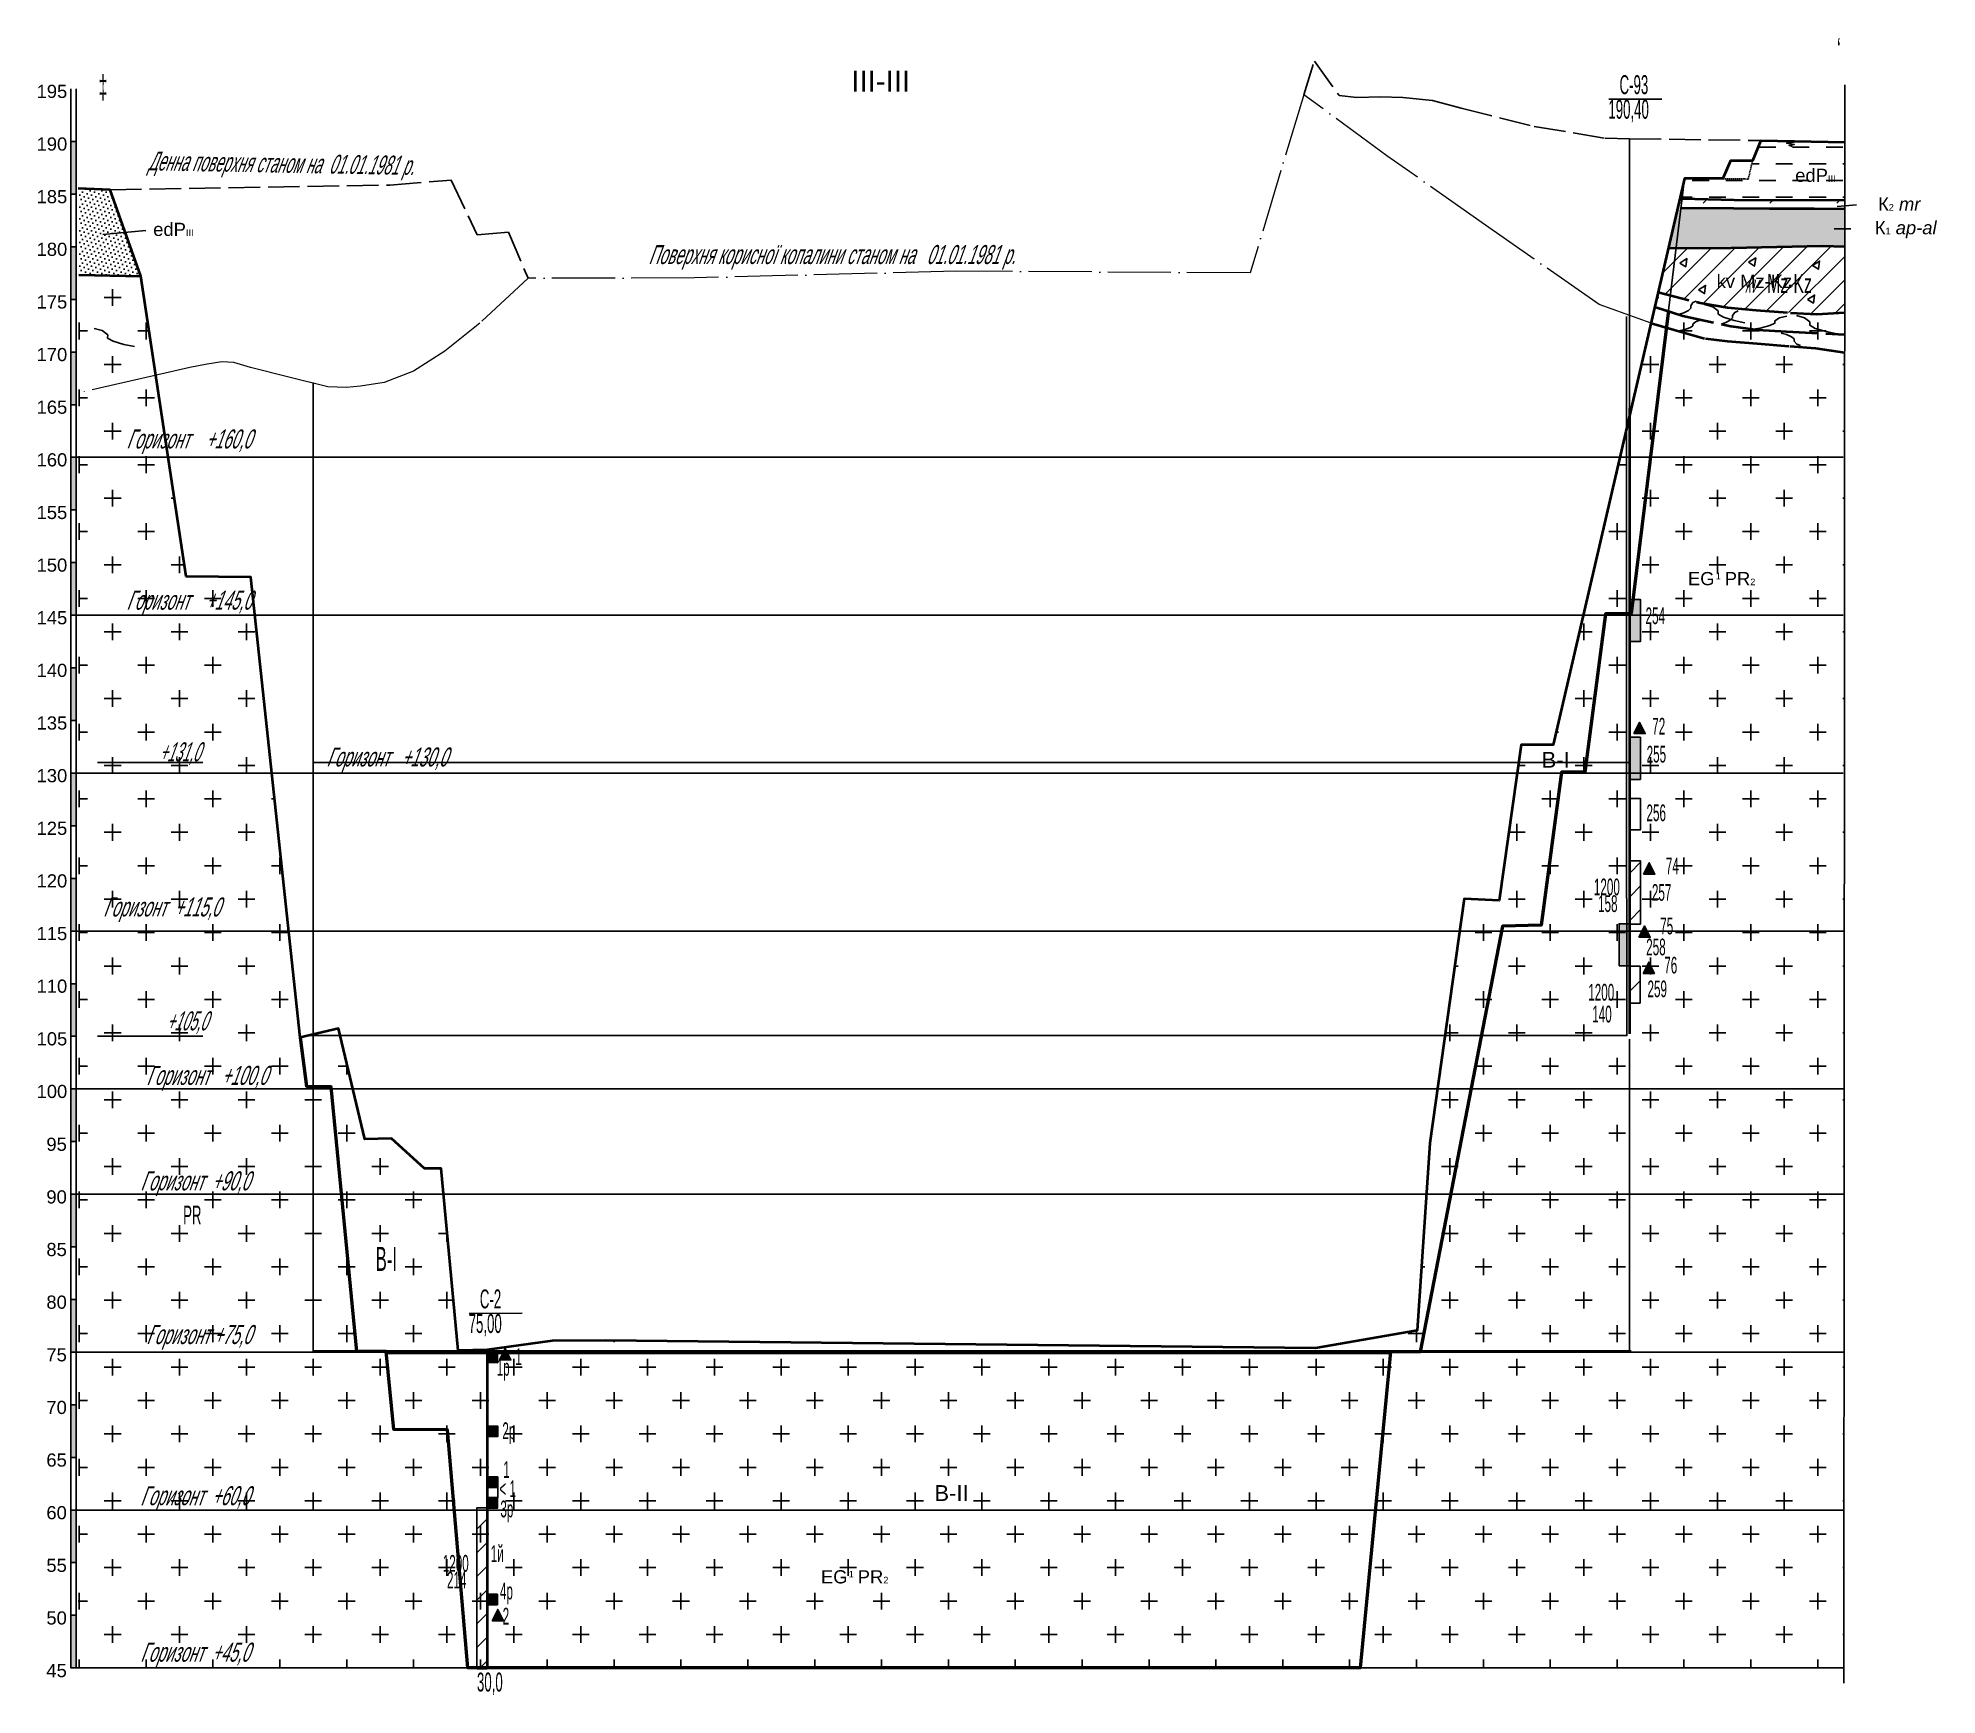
# Model space of a CAD drawing. Header units: millimetres. Extents: x 22962 to 25865, y 7703 to 10550.
# Drawn here: x 22962 to 23683, y 8410 to 9039 of the extents above; entities that cross this region are included whole.
import ezdxf

# ---------------------------------------------------------------- set-up
doc = ezdxf.new("R2010")
doc.units = ezdxf.units.MM
for name, pattern in [('ACAD_ISO02W100', [15, 12, -3]), ('ACAD_ISO04W100', [30, 24, -3, 0, -3]), ('DASHED', [0.75, 0.5, -0.25])]:
    doc.linetypes.add(name, pattern=pattern)
doc.styles.get("Standard").update_dxf_attribs({"font": 'arial.ttf'})

msp = doc.modelspace()

# ---------------------------------------------------------------- texts
at = {"color": 7}
for s, height, width, p in [('‘', 8.73, 0.5, (23645.26, 9030.72)), ('‡', 8.73, 0.5, (22984.85, 9016.54)), ('C-93', 7.204, 0.5, (23562.62, 9018.11)), ('190,40', 7.204, 0.5, (23558.37, 9008.77)), ('Mz-Kz', 7.144, 0.6, (23618.7, 8942.57)), ('254', 6.351, 0.5, (23572.49, 8816.71)), ('72', 6.352, 0.5, (23575.04, 8774.76)), ('255', 6.351, 0.5, (23572.9, 8764.14)), ('256', 6.351, 0.5, (23572.85, 8741.84)), ('74', 6.352, 0.5, (23580.21, 8721.67)), ('1200', 6.352, 0.5, (23552.87, 8713.68)), ('257', 6.351, 0.5, (23574.9, 8711.58)), ('158', 6.352, 0.5, (23554.45, 8707.33)), ('75', 6.351, 0.5, (23578.05, 8698.84)), ('258', 6.351, 0.5, (23572.74, 8690.87)), ('76', 6.351, 0.5, (23579.6, 8683.97)), ('1200', 6.352, 0.5, (23550.73, 8673.65)), ('259', 6.351, 0.5, (23573.23, 8674.94)), ('140', 6.352, 0.5, (23552.24, 8665.38)), ('PR', 7.144, 0.5, (23016.98, 8588.6)), ('B-I', 9.128, 0.5, (23090.07, 8570.96)), ('C-2', 7.204, 0.5, (23129.67, 8556.71)), ('75,00', 7.204, 0.5, (23125.41, 8547.37)), ('1', 6.35, 0.5, (23143.13, 8535.14)), ('1p', 6.351, 0.5, (23136.05, 8531.13)), ('2p', 6.351, 0.5, (23138.22, 8507.06)), ('1', 6.35, 0.5, (23138.56, 8492.27)), ('< 1', 6.351, 0.5, (23137.1, 8485.03)), ('3p', 6.351, 0.5, (23137.47, 8477.32)), ('1200', 6.351, 0.5, (23115.58, 8456.65)), ('1й', 6.351, 0.5, (23133.77, 8460.33)), ('214', 6.351, 0.5, (23117.17, 8450.3)), ('4p', 6.351, 0.5, (23137.3, 8446.13)), ('2', 6.35, 0.5, (23138.35, 8436.59)), ('30,0', 7.204, 0.5, (23128.58, 8411.13))]:
    msp.add_text(s, height=height, dxfattribs=dict(at, width=width)).set_placement(p)
at = {"color": 7, "oblique": 20, "width": 0.52381}
msp.add_text('Денна поверхня станом на  01.01.1981 р.', height=7.204, rotation=359, dxfattribs=at).set_placement((23003.53, 8989.15))
at = {"color": 7, "oblique": 20}
for s, height, width, p in [('Поверхня корисної копалини станом на   01.01.1981 р.', 7.2041, 0.546296, (23193.7, 8953.56)), ('kv', 6.316, 0.5, (23610.1, 8942.71)), ('Горизонт    +160,0', 7.204, 0.558824, (22995.4, 8883.48)), ('Горизонт    +145,0', 7.204, 0.558824, (22995.4, 8822.22)), ('+131,0', 7.204, 0.5, (23007.83, 8764.59)), ('Горизонт   +130,0', 7.204, 0.558824, (23071.35, 8762.63)), ('Горизонт  +115,0', 7.204, 0.558824, (22986.59, 8705.65)), ('+105,0', 7.204, 0.5, (23010.6, 8662.36)), ('Горизонт   +100,0', 7.204, 0.558824, (23003.01, 8641.65)), ('Горизонт  +90,0', 7.204, 0.5625, (23000.7, 8601.57)), ('Горизонт +75,0', 7.204, 0.5625, (23002.95, 8543.17)), ('Горизонт  +60,0', 7.204, 0.5625, (23000.66, 8481.93)), ('Горизонт  +45,0', 7.204, 0.5625, (23000.66, 8422.47))]:
    msp.add_text(s, height=height, dxfattribs=dict(at, width=width)).set_placement(p)
at = {"attachment_point": 1}
for s, width, insert, char_height in [('ІІІ-ІІІ', 37.4737, (23270.78, 9027.06), 8), ('195', 6.8821, (22961.29, 9021.65), 5), ('190', 6.8821, (22961.29, 9001.65), 5), ('185', 6.8821, (22961.29, 8981.65), 5), ('180', 6.8821, (22961.29, 8961.65), 5), ('175', 6.8821, (22961.29, 8941.65), 5), ('170', 6.8821, (22961.29, 8921.65), 5), ('165', 6.8821, (22961.29, 8901.65), 5), ('160', 6.8821, (22961.29, 8881.65), 5), ('155', 6.8821, (22961.29, 8861.65), 5), ('150', 6.8821, (22961.29, 8841.65), 5), ('145', 6.8821, (22961.29, 8821.65), 5), ('140', 6.8821, (22961.29, 8801.65), 5), ('135', 6.8821, (22961.29, 8781.65), 5), ('{\\H2x;В-І}', 15.5933, (23533.01, 8768.17), 3), ('130', 6.8821, (22961.29, 8761.65), 5), ('125', 6.8821, (22961.29, 8741.65), 5), ('120', 6.8821, (22961.29, 8721.65), 5), ('115', 6.8821, (22961.29, 8701.65), 5), ('110', 6.8821, (22961.29, 8681.65), 5), ('105', 6.8821, (22961.29, 8661.65), 5), ('100', 6.8821, (22961.29, 8641.65), 5), ('95', 6.8821, (22965.01, 8621.58), 5), ('90', 6.8821, (22965.01, 8601.58), 5), ('85', 6.8821, (22965.01, 8581.58), 5), ('80', 6.8821, (22965.01, 8561.58), 5), ('75', 6.8821, (22965.01, 8541.58), 5), ('70', 6.8821, (22965.01, 8521.58), 5), ('65', 6.8821, (22965.01, 8501.58), 5), ('{\\H2x;В-ІІ}', 15.5933, (23302.34, 8489.54), 3), ('60', 6.8821, (22965.01, 8481.58), 5), ('55', 6.8821, (22965.01, 8461.58), 5), ('50', 6.8821, (22965.01, 8441.58), 5), ('45', 6.8821, (22965.01, 8421.58), 5)]:
    msp.add_mtext_dynamic_manual_height_columns(s, width=width, gutter_width=12.5, heights=[0], dxfattribs=dict(at, insert=insert, char_height=char_height))
at = {"lineweight": 20, "char_height": 2.5, "attachment_point": 1}
for s, width, insert in [('{\\H2x;edP}III', 12.4129, (23629.35, 8989.77)), ('{\\H2x;К}2  {\\fArial|b0|i1|c204|p34;\\H2x;mr}', 37.5452, (23660.81, 8978.84)), ('{\\H2x;edP}III', 12.4129, (23005.59, 8969.22)), ('{\\H2x;К}1  {\\fArial|b0|i1|c204|p34;\\H2x;ap-al}', 37.5452, (23659.58, 8969.84)), ('{\\H2x;kv Mz-Kz}', 37.5452, (23599.5, 8949.47)), ('{\\H2x;EG  PR}2', 37.5452, (23588.6, 8836.52)), ('1', 11.4872, (23599.18, 8836.27)), ('{\\H2x;EG  PR}2', 37.5452, (23259.25, 8457.22)), ('1', 11.4872, (23269.83, 8456.96))]:
    msp.add_mtext_dynamic_manual_height_columns(s, width=width, gutter_width=12.5, heights=[0], dxfattribs=dict(at, insert=insert))

# ---------------------------------------------------------------- hatches: boundary and pattern name
h = msp.add_hatch(color=256)
h.dxf.hatch_style = 1
h.paths.add_polyline_path([(22976.32, 8980.1), (22974.32, 8980.1), (22974.32, 9000.1), (22976.32, 9000.1)])
h = msp.add_hatch()
h.set_pattern_fill('DASH', scale=2)
h.paths.add_polyline_path([(23585.55, 8978.4), (23586.38, 8978.4), (23648.08, 8977.83), (23648.16, 8999.85), (23616.33, 9000.47), (23613.13, 8992.76), (23611.52, 8985.85), (23601.86, 8985.99), (23587.31, 8986)])
h = msp.add_hatch()
h.set_pattern_fill('DOTS', angle=45)
h.paths.add_polyline_path([(22977.28, 8949.42), (23000.88, 8948.9), (22989.21, 8981.73), (22977.14, 8982.31)])
h = msp.add_hatch(color=93)
h.dxf.hatch_style = 1
h.paths.add_polyline_path([(23584.75, 8974.95), (23586.03, 8974.94), (23648.15, 8974.52), (23648.14, 8960.18), (23639.69, 8960.42), (23605.03, 8959.65), (23581.62, 8959.53), (23581.17, 8959.53)])
h = msp.add_hatch()
h.set_pattern_fill('FLEX', scale=2)
h.paths.add_polyline_path([(23585.55, 8978.4), (23586.38, 8978.4), (23648.08, 8977.83), (23648.15, 8974.52), (23586.03, 8974.94), (23584.75, 8974.95)])
h = msp.add_hatch(color=256)
h.dxf.hatch_style = 1
h.paths.add_polyline_path([(22976.32, 8940.1), (22974.32, 8940.1), (22974.32, 8960.1), (22976.32, 8960.1)])
h = msp.add_hatch()
h.set_pattern_fill('ANSI31', color=34, scale=2)
h.paths.add_polyline_path([(23648.14, 8960.18), (23648.12, 8935.08), (23637.5, 8934.51), (23627.58, 8935.05), (23614.48, 8935.99), (23603.64, 8937.06), (23593.19, 8938.79), (23577.3, 8942.83), (23581.17, 8959.53), (23581.62, 8959.53), (23605.03, 8959.65), (23639.69, 8960.42)])
h = msp.add_hatch()
h.set_pattern_fill('CROSS', scale=2)
h.paths.add_polyline_path([(23577.26, 8942.84), (23593.19, 8938.79), (23603.64, 8937.06), (23627.58, 8935.05), (23637.5, 8934.51), (23648.12, 8935.08), (23648.12, 8420.1), (22977.14, 8420.18), (22977.28, 8949.42), (23000.88, 8948.9), (23018.12, 8834.86), (23042.73, 8834.58), (23061.37, 8659.67), (23075.92, 8663.14), (23085.99, 8620.98), (23096.17, 8621.24), (23108.89, 8609.93), (23114.87, 8610.5), (23121.46, 8540.69), (23132.44, 8540.95), (23157.13, 8544.38), (23447.16, 8541.54), (23485.68, 8548.3), (23490.53, 8619.53), (23503.65, 8712.28), (23516.88, 8711.74), (23525.26, 8770.88), (23537.4, 8770.88)])
h = msp.add_hatch(color=256)
h.dxf.hatch_style = 1
h.paths.add_polyline_path([(22976.32, 8900.1), (22974.32, 8900.1), (22974.32, 8920.1), (22976.32, 8920.1)])
h = msp.add_hatch(color=256)
h.dxf.hatch_style = 1
h.paths.add_polyline_path([(22976.32, 8860.1), (22974.32, 8860.1), (22974.32, 8880.1), (22976.32, 8880.1)])
h = msp.add_hatch(color=256)
h.dxf.hatch_style = 1
h.paths.add_polyline_path([(22976.32, 8820.1), (22974.32, 8820.1), (22974.32, 8840.1), (22976.32, 8840.1)])
h = msp.add_hatch(color=7)
h.dxf.hatch_style = 1
h.paths.add_polyline_path([(23566.54, 8810.1), (23570.54, 8810.1), (23570.54, 8826.1), (23566.54, 8826.1)])
h = msp.add_hatch(color=256)
h.dxf.hatch_style = 1
h.paths.add_polyline_path([(22976.32, 8780.1), (22974.32, 8780.1), (22974.32, 8800.1), (22976.32, 8800.1)])
h = msp.add_hatch(color=7)
h.dxf.hatch_style = 1
h.paths.add_polyline_path([(23568.07, 8775.11), (23572.39, 8775.11), (23570.23, 8779.39)])
h = msp.add_hatch(color=7)
h.dxf.hatch_style = 1
h.paths.add_polyline_path([(23566.57, 8757.71), (23570.57, 8757.71), (23570.57, 8773.71), (23566.57, 8773.71)])
h = msp.add_hatch(color=256)
h.dxf.hatch_style = 1
h.paths.add_polyline_path([(22976.32, 8740.1), (22974.32, 8740.1), (22974.32, 8760.1), (22976.32, 8760.1)])
h = msp.add_hatch()
h.set_pattern_fill('ANSI31', color=256, scale=2)
h.paths.add_polyline_path([(23566.59, 8702.76), (23570.59, 8702.76), (23570.59, 8726.76), (23566.59, 8726.76)])
h = msp.add_hatch(color=7)
h.dxf.hatch_style = 1
h.paths.add_polyline_path([(23571.71, 8721.76), (23576.04, 8721.76), (23573.88, 8726.05)])
h = msp.add_hatch(color=256)
h.dxf.hatch_style = 1
h.paths.add_polyline_path([(22976.32, 8700.1), (22974.32, 8700.1), (22974.32, 8720.1), (22976.32, 8720.1)])
h = msp.add_hatch(color=7)
h.dxf.hatch_style = 1
h.paths.add_polyline_path([(23562.41, 8686.84), (23566.41, 8686.84), (23566.41, 8702.84), (23562.41, 8702.84)])
h = msp.add_hatch(color=7)
h.dxf.hatch_style = 1
h.paths.add_polyline_path([(23569.99, 8697.76), (23574.31, 8697.76), (23572.15, 8702.05)])
h = msp.add_hatch()
h.set_pattern_fill('ANSI31', color=256, scale=2)
h.paths.add_polyline_path([(23566.44, 8672.75), (23570.44, 8672.75), (23570.44, 8686.75), (23566.44, 8686.75)])
h = msp.add_hatch(color=7)
h.dxf.hatch_style = 1
h.paths.add_polyline_path([(23571.56, 8684.01), (23575.89, 8684.01), (23573.73, 8688.29)])
h = msp.add_hatch(color=256)
h.dxf.hatch_style = 1
h.paths.add_polyline_path([(22976.32, 8660.1), (22974.32, 8660.1), (22974.32, 8680.1), (22976.32, 8680.1)])
h = msp.add_hatch(color=256)
h.dxf.hatch_style = 1
h.paths.add_polyline_path([(22976.32, 8620.1), (22974.32, 8620.1), (22974.32, 8640.1), (22976.32, 8640.1)])
h = msp.add_hatch(color=256)
h.dxf.hatch_style = 1
h.paths.add_polyline_path([(22976.32, 8580.1), (22974.32, 8580.1), (22974.32, 8600.1), (22976.32, 8600.1)])
h = msp.add_hatch(color=256)
h.dxf.hatch_style = 1
h.paths.add_polyline_path([(22976.32, 8540.1), (22974.32, 8540.1), (22974.32, 8560.1), (22976.32, 8560.1)])
h = msp.add_hatch(color=7)
h.dxf.hatch_style = 1
h.paths.add_polyline_path([(23137.15, 8537.15), (23141.48, 8537.15), (23139.31, 8541.43)])
h = msp.add_hatch(color=7)
h.dxf.hatch_style = 1
h.paths.add_polyline_path([(23132.34, 8536.19), (23136.34, 8536.19), (23136.34, 8540.19), (23132.34, 8540.19)])
h = msp.add_hatch(color=256)
h.dxf.hatch_style = 1
h.paths.add_polyline_path([(22976.32, 8500.1), (22974.32, 8500.1), (22974.32, 8520.1), (22976.32, 8520.1)])
h = msp.add_hatch(color=7)
h.dxf.hatch_style = 1
h.paths.add_polyline_path([(23132.5, 8507.99), (23136.5, 8507.99), (23136.5, 8511.99), (23132.5, 8511.99)])
h = msp.add_hatch(color=9)
h.dxf.hatch_style = 1
h.paths.add_polyline_path([(23132.45, 8488.68), (23136.45, 8488.68), (23136.45, 8492.68), (23132.45, 8492.68)])
h = msp.add_hatch(color=7)
h.dxf.hatch_style = 1
h.paths.add_polyline_path([(23132.44, 8480.81), (23136.44, 8480.81), (23136.44, 8484.81), (23132.44, 8484.81)])
h = msp.add_hatch(color=256)
h.dxf.hatch_style = 1
h.paths.add_polyline_path([(22976.32, 8460.1), (22974.32, 8460.1), (22974.32, 8480.1), (22976.32, 8480.1)])
h = msp.add_hatch()
h.set_pattern_fill('ANSI31', color=256, scale=2)
h.paths.add_polyline_path([(23128.56, 8419.78), (23132.5, 8419.78), (23132.5, 8480.93), (23128.56, 8480.93)])
h = msp.add_hatch(color=7)
h.dxf.hatch_style = 1
h.paths.add_polyline_path([(23132.38, 8444.07), (23136.38, 8444.07), (23136.38, 8448.07), (23132.38, 8448.07)])
h = msp.add_hatch(color=7)
h.dxf.hatch_style = 1
h.paths.add_polyline_path([(23134.32, 8438.02), (23138.65, 8438.02), (23136.48, 8442.31)])
h = msp.add_hatch(color=256)
h.dxf.hatch_style = 1
h.paths.add_polyline_path([(22976.32, 8420.1), (22974.32, 8420.1), (22974.32, 8440.1), (22976.32, 8440.1)])

# ---------------------------------------------------------------- linework, layer by layer
at = {"color": 7, "linetype": 'Continuous'}
for p, q in [((23648.17, 9021.59), (23647.82, 8414.32)), ((23558.58, 9016.22), (23578.69, 9016.23)), ((23566.45, 9001.16), (23566.45, 8898.78)), ((22977.19, 8880.1), (23647.58, 8880.1)), ((22977.19, 8820.1), (23647.58, 8820.1)), ((22977.19, 8760.1), (23647.58, 8760.1)), ((22984.41, 8764.1), (23024.41, 8764.1)), ((22977.19, 8700.1), (23647.58, 8700.1)), ((22984.41, 8660.1), (23024.41, 8660.1)), ((22977.19, 8640.1), (23647.58, 8640.1)), ((22977.19, 8600.1), (23647.58, 8600.1)), ((23125.62, 8554.83), (23145.73, 8554.84)), ((22976.51, 8540.1), (23647.89, 8540.1)), ((22977.19, 8480.1), (23647.58, 8480.1)), ((22977.19, 8420.1), (23647.58, 8420.1))]:
    msp.add_line(p, q, dxfattribs=at)
at = {"color": 7, "linetype": 'Continuous', "lineweight": 40}
for p, q in [((23566.45, 8898.78), (23566.45, 8661.1)), ((23132.44, 8540.95), (23132.44, 8420.1))]:
    msp.add_line(p, q, dxfattribs=at)
at = {"color": 1, "linetype": 'Continuous'}
msp.add_line((23066.32, 8764.1), (23566.91, 8764.1), dxfattribs=at)
at = {"color": 5, "linetype": 'Continuous'}
for p, q in [((23064.73, 8660.38), (23565.33, 8660.38)), ((23094.21, 8539.54), (23475.76, 8539.62))]:
    msp.add_line(p, q, dxfattribs=at)
at = {"color": 3, "linetype": 'Continuous'}
msp.add_line((23066.45, 8540.52), (23567.04, 8540.52), dxfattribs=at)
at = {"color": 7, "linetype": 'ACAD_ISO02W100'}
for points in [[(23442.67, 9017.88), (23446.68, 9030.64), (23456.16, 9017.61), (23462.78, 9016.8), (23471.77, 9017.06), (23480.24, 9016.79), (23491.61, 9015.72), (23502.45, 9012.79), (23530.21, 9005.86), (23557.18, 9001.33), (23566.45, 9001.16), (23616.33, 9000.47)], [(22989.21, 8981.73), (23095.43, 8983.55), (23118.72, 8985.39), (23128.71, 8964.65), (23140.62, 8965.71), (23147.97, 8948.16)]]:
    msp.add_lwpolyline(points, dxfattribs=at)
for points in [[(22974.32, 8420.1), (22974.32, 9020.1)], [(22976.32, 8420.1), (22976.32, 9020.1)], [(23136.45, 8490.68), (23132.44, 8490.68)]]:
    msp.add_lwpolyline(points)
at = {"color": 7, "linetype": 'ACAD_ISO04W100', "lineweight": 20}
msp.add_lwpolyline([(23574.66, 8931.09), (23554.83, 8938.23), (23510.45, 8969.21), (23474.26, 8994.64), (23442.67, 9017.88), (23422.3, 8950.21), (23310.65, 8950.82), (23211.16, 8948.26), (23147.97, 8948.16), (23129.63, 8931.14), (23116.38, 8920.49), (23104.45, 8912.78), (23093.33, 8908.51), (23084.33, 8907.17), (23079.04, 8906.63), (23071.9, 8906.88), (23057.09, 8910.57), (23042.54, 8914.26), (23036.2, 8916.11), (23031.7, 8916.37), (23026.14, 8915.56), (23019.53, 8914.22), (23005.76, 8911.02), (22977.43, 8904.6)], dxfattribs=at)
for points in [[(22976.32, 8980.1), (22974.32, 8980.1), (22974.32, 9000.1), (22976.32, 9000.1)], [(22976.32, 8940.1), (22974.32, 8940.1), (22974.32, 8960.1), (22976.32, 8960.1)], [(23585.54, 8953.91), (23587.77, 8952.49), (23588.22, 8955.59)], [(23611.65, 8954.22), (23613.89, 8952.79), (23614.33, 8955.89)], [(23635.94, 8953), (23638.17, 8951.57), (23638.62, 8954.67)], [(23592.65, 8943.77), (23594.89, 8942.34), (23595.33, 8945.44)], [(23634.01, 8940.11), (23636.24, 8938.69), (23636.69, 8941.78)], [(22976.32, 8900.1), (22974.32, 8900.1), (22974.32, 8920.1), (22976.32, 8920.1)], [(22976.32, 8860.1), (22974.32, 8860.1), (22974.32, 8880.1), (22976.32, 8880.1)], [(22976.32, 8820.1), (22974.32, 8820.1), (22974.32, 8840.1), (22976.32, 8840.1)], [(22976.32, 8780.1), (22974.32, 8780.1), (22974.32, 8800.1), (22976.32, 8800.1)], [(23568.07, 8775.11), (23572.39, 8775.11), (23570.23, 8779.39)], [(22976.32, 8740.1), (22974.32, 8740.1), (22974.32, 8760.1), (22976.32, 8760.1)], [(23571.71, 8721.76), (23576.04, 8721.76), (23573.88, 8726.05)], [(22976.32, 8700.1), (22974.32, 8700.1), (22974.32, 8720.1), (22976.32, 8720.1)], [(23569.99, 8697.76), (23574.31, 8697.76), (23572.15, 8702.05)], [(23571.56, 8684.01), (23575.89, 8684.01), (23573.73, 8688.29)], [(22976.32, 8660.1), (22974.32, 8660.1), (22974.32, 8680.1), (22976.32, 8680.1)], [(22976.32, 8620.1), (22974.32, 8620.1), (22974.32, 8640.1), (22976.32, 8640.1)], [(22976.32, 8580.1), (22974.32, 8580.1), (22974.32, 8600.1), (22976.32, 8600.1)], [(22976.32, 8540.1), (22974.32, 8540.1), (22974.32, 8560.1), (22976.32, 8560.1)], [(23137.15, 8537.15), (23141.48, 8537.15), (23139.31, 8541.43)], [(22976.32, 8500.1), (22974.32, 8500.1), (22974.32, 8520.1), (22976.32, 8520.1)], [(22976.32, 8460.1), (22974.32, 8460.1), (22974.32, 8480.1), (22976.32, 8480.1)], [(23134.32, 8438.02), (23138.65, 8438.02), (23136.48, 8442.31)], [(22976.32, 8420.1), (22974.32, 8420.1), (22974.32, 8440.1), (22976.32, 8440.1)]]:
    msp.add_lwpolyline(points, close=True)
at = {"color": 7, "linetype": 'Continuous', "lineweight": 40}
for points in [[(23616.33, 9000.47), (23613.13, 8992.76), (23604.79, 8992.77), (23601.86, 8985.99), (23587.31, 8986), (23537.43, 8770.87), (23525.26, 8770.88), (23516.88, 8711.74), (23503.65, 8712.28), (23490.53, 8619.53), (23485.68, 8548.3), (23447.16, 8541.54), (23177.37, 8544.54), (23157.13, 8544.38), (23132.44, 8540.95), (23121.46, 8540.69), (23114.92, 8609.93), (23108.71, 8609.93), (23096.17, 8621.24), (23085.99, 8620.98), (23075.93, 8663.12), (23061.37, 8659.67), (23042.73, 8834.58), (23018.12, 8834.86), (23000.88, 8948.9), (22989.21, 8981.73)], [(23616.33, 9000.47), (23648.16, 8999.85)], [(23586.03, 8974.94), (23605.87, 8974.8), (23619.63, 8974.66), (23636.56, 8974.65), (23648.15, 8974.52)], [(23586.3, 8978.4), (23606.15, 8977.99), (23648.08, 8977.83)], [(23581.62, 8959.53), (23605.03, 8959.65), (23639.69, 8960.42), (23648.14, 8960.18)], [(22977.28, 8949.42), (23000.88, 8948.9)]]:
    msp.add_lwpolyline(points, dxfattribs=at)
at = {"color": 7, "linetype": 'Continuous'}
for points in [[(23625.46, 9000.05), (23630.41, 9000.05), (23626.05, 8999.43), (23629, 8999), (23627.05, 8998.62), (23628.12, 8998.29), (23627.76, 8998.1)], [(23587.31, 8986), (23581.18, 8935.9)], [(23652.65, 8976), (23645.24, 8975.47)], [(23650.51, 8966.96), (23644.16, 8966.97)], [(23002.8, 8966.31), (22986.4, 8964.73)], [(23591.76, 8939.48), (23590.48, 8938.88), (23589.64, 8937.7), (23589.64, 8936.82), (23588.79, 8935.93), (23587.09, 8935.04), (23585.39, 8934.44)], [(23594.94, 8938.14), (23598, 8937.33), (23600.04, 8935.72), (23600.03, 8934.51), (23602.07, 8933.3), (23606.16, 8932.08), (23610.25, 8931.27)], [(23592.8, 8932.05), (23591.42, 8931.61), (23590.51, 8930.74), (23590.51, 8930.08), (23589.6, 8929.43), (23587.76, 8928.77), (23585.92, 8928.33)], [(23607.62, 8935.79), (23606.35, 8935.19), (23605.5, 8934.01), (23605.51, 8933.13), (23604.66, 8932.24), (23602.96, 8931.35), (23601.26, 8930.75)], [(23626.14, 8933.7), (23623.38, 8933.1), (23621.55, 8931.91), (23621.56, 8931.03), (23619.72, 8930.14), (23616.05, 8929.24), (23612.37, 8928.65)], [(23629.85, 8933.96), (23632.92, 8933.15), (23634.96, 8931.53), (23634.95, 8930.32), (23636.99, 8929.11), (23641.08, 8927.89), (23645.17, 8927.08)], [(22983.19, 8929.05), (22986.26, 8928.24), (22988.3, 8926.62), (22988.29, 8925.42), (22990.33, 8924.2), (22994.42, 8922.99), (22998.51, 8922.18)], [(23631.41, 8922.55), (23629.93, 8923.12), (23628.95, 8924.24), (23628.95, 8925.08), (23627.97, 8925.93), (23625.99, 8926.77), (23624.02, 8927.34)]]:
    msp.add_lwpolyline(points, dxfattribs=at)
at = {"color": 7, "linetype": 'DASHED'}
msp.add_lwpolyline([(23613.13, 8992.76), (23611.52, 8985.85), (23601.86, 8985.99)], dxfattribs=at)
at = {"lineweight": 40}
msp.add_lwpolyline([(22989.21, 8981.73), (22977.14, 8982.31)], dxfattribs=at)
at = {"color": 7, "linetype": 'ACAD_ISO02W100', "lineweight": 40}
for points in [[(23577.26, 8942.84), (23593.19, 8938.79), (23603.64, 8937.06), (23614.48, 8935.99), (23627.58, 8935.05), (23637.5, 8934.51), (23648.12, 8935.08)], [(23574.66, 8931.09), (23583.31, 8928.52), (23595.21, 8925.22), (23603.68, 8924.3), (23614.92, 8923.39), (23627.35, 8922.35), (23637.01, 8921.57), (23648.12, 8919.96)], [(23576.45, 8937.13), (23586.63, 8933.83), (23604.88, 8929.88), (23615.06, 8928.57), (23626.04, 8927.93), (23648.12, 8926.82)]]:
    msp.add_lwpolyline(points, dxfattribs=at)
at = {"color": 5, "linetype": 'Continuous', "lineweight": 50}
msp.add_lwpolyline([(23581.18, 8935.9), (23567.07, 8820.67), (23557.3, 8820.69), (23549.41, 8760.5), (23540.58, 8760.5), (23532.85, 8702.3), (23518.17, 8701.91), (23486.84, 8540.19), (23475.63, 8540.26), (23464.12, 8420.1), (23125.06, 8420.1), (23117.44, 8510.62), (23097.02, 8510.67), (23094.07, 8540.31), (23082.95, 8540.35), (23073.22, 8640.96), (23063.94, 8641.02), (23061.56, 8659.68)], dxfattribs=at)
at = {"color": 1, "linetype": 'Continuous'}
for points in [[(23565.32, 8763.72), (23565.32, 8933.59)], [(23066.32, 8908.58), (23066.32, 8764.12)]]:
    msp.add_lwpolyline(points, dxfattribs=at)
at = {"color": 4}
for points in [[(22974.32, 8880.1), (23243.73, 8880.1)], [(22974.32, 8820.1), (23243.73, 8820.1)], [(22974.32, 8760.1), (23243.73, 8760.1)], [(22974.32, 8700.1), (23243.73, 8700.1)], [(22974.32, 8640.1), (23243.73, 8640.1)], [(22974.32, 8600.1), (23243.73, 8600.1)], [(22974.32, 8480.1), (23243.73, 8480.1)], [(22974.32, 8420.1), (23244.05, 8420.1)]]:
    msp.add_lwpolyline(points, dxfattribs=at)
at = {"color": 7, "linetype": 'Continuous'}
for points in [[(23566.54, 8810.1), (23570.54, 8810.1), (23570.54, 8826.1), (23566.54, 8826.1)], [(23566.57, 8757.71), (23570.57, 8757.71), (23570.57, 8773.71), (23566.57, 8773.71)], [(23566.52, 8738.52), (23570.52, 8738.52), (23570.52, 8750.52), (23566.52, 8750.52)], [(23566.59, 8702.76), (23570.59, 8702.76), (23570.59, 8726.76), (23566.59, 8726.76)], [(23562.41, 8686.84), (23566.41, 8686.84), (23566.41, 8702.84), (23562.41, 8702.84)], [(23566.44, 8672.75), (23570.44, 8672.75), (23570.44, 8686.75), (23566.44, 8686.75)], [(23132.34, 8536.19), (23136.34, 8536.19), (23136.34, 8540.19), (23132.34, 8540.19)], [(23132.5, 8507.99), (23136.5, 8507.99), (23136.5, 8511.99), (23132.5, 8511.99)], [(23132.45, 8488.68), (23136.45, 8488.68), (23136.45, 8492.68), (23132.45, 8492.68)], [(23132.44, 8480.81), (23136.44, 8480.81), (23136.44, 8484.81), (23132.44, 8484.81)], [(23132.45, 8484.74), (23136.45, 8484.74), (23136.45, 8488.74), (23132.45, 8488.74)], [(23128.56, 8419.78), (23132.5, 8419.78), (23132.5, 8480.93), (23128.56, 8480.93)], [(23132.38, 8444.07), (23136.38, 8444.07), (23136.38, 8448.07), (23132.38, 8448.07)]]:
    msp.add_lwpolyline(points, close=True, dxfattribs=at)
at = {"color": 5, "linetype": 'Continuous'}
for points in [[(23066.32, 8764.25), (23066.32, 8660.01)], [(23565.32, 8764.78), (23565.33, 8660.32)]]:
    msp.add_lwpolyline(points, dxfattribs=at)
at = {"color": 3, "linetype": 'Continuous'}
for points in [[(23066.32, 8660.01), (23066.3, 8540.2)], [(23566.38, 8658.95), (23566.38, 8539.89)]]:
    msp.add_lwpolyline(points, dxfattribs=at)

msp.set_redraw_order([(e.dxf.handle, doc.entitydb.next_handle()) for e in msp.query("TEXT MTEXT ATTDEF DIMENSION ARC_DIMENSION")])  # texts and dimensions are drawn at this point

doc.saveas('drawing.dxf')
